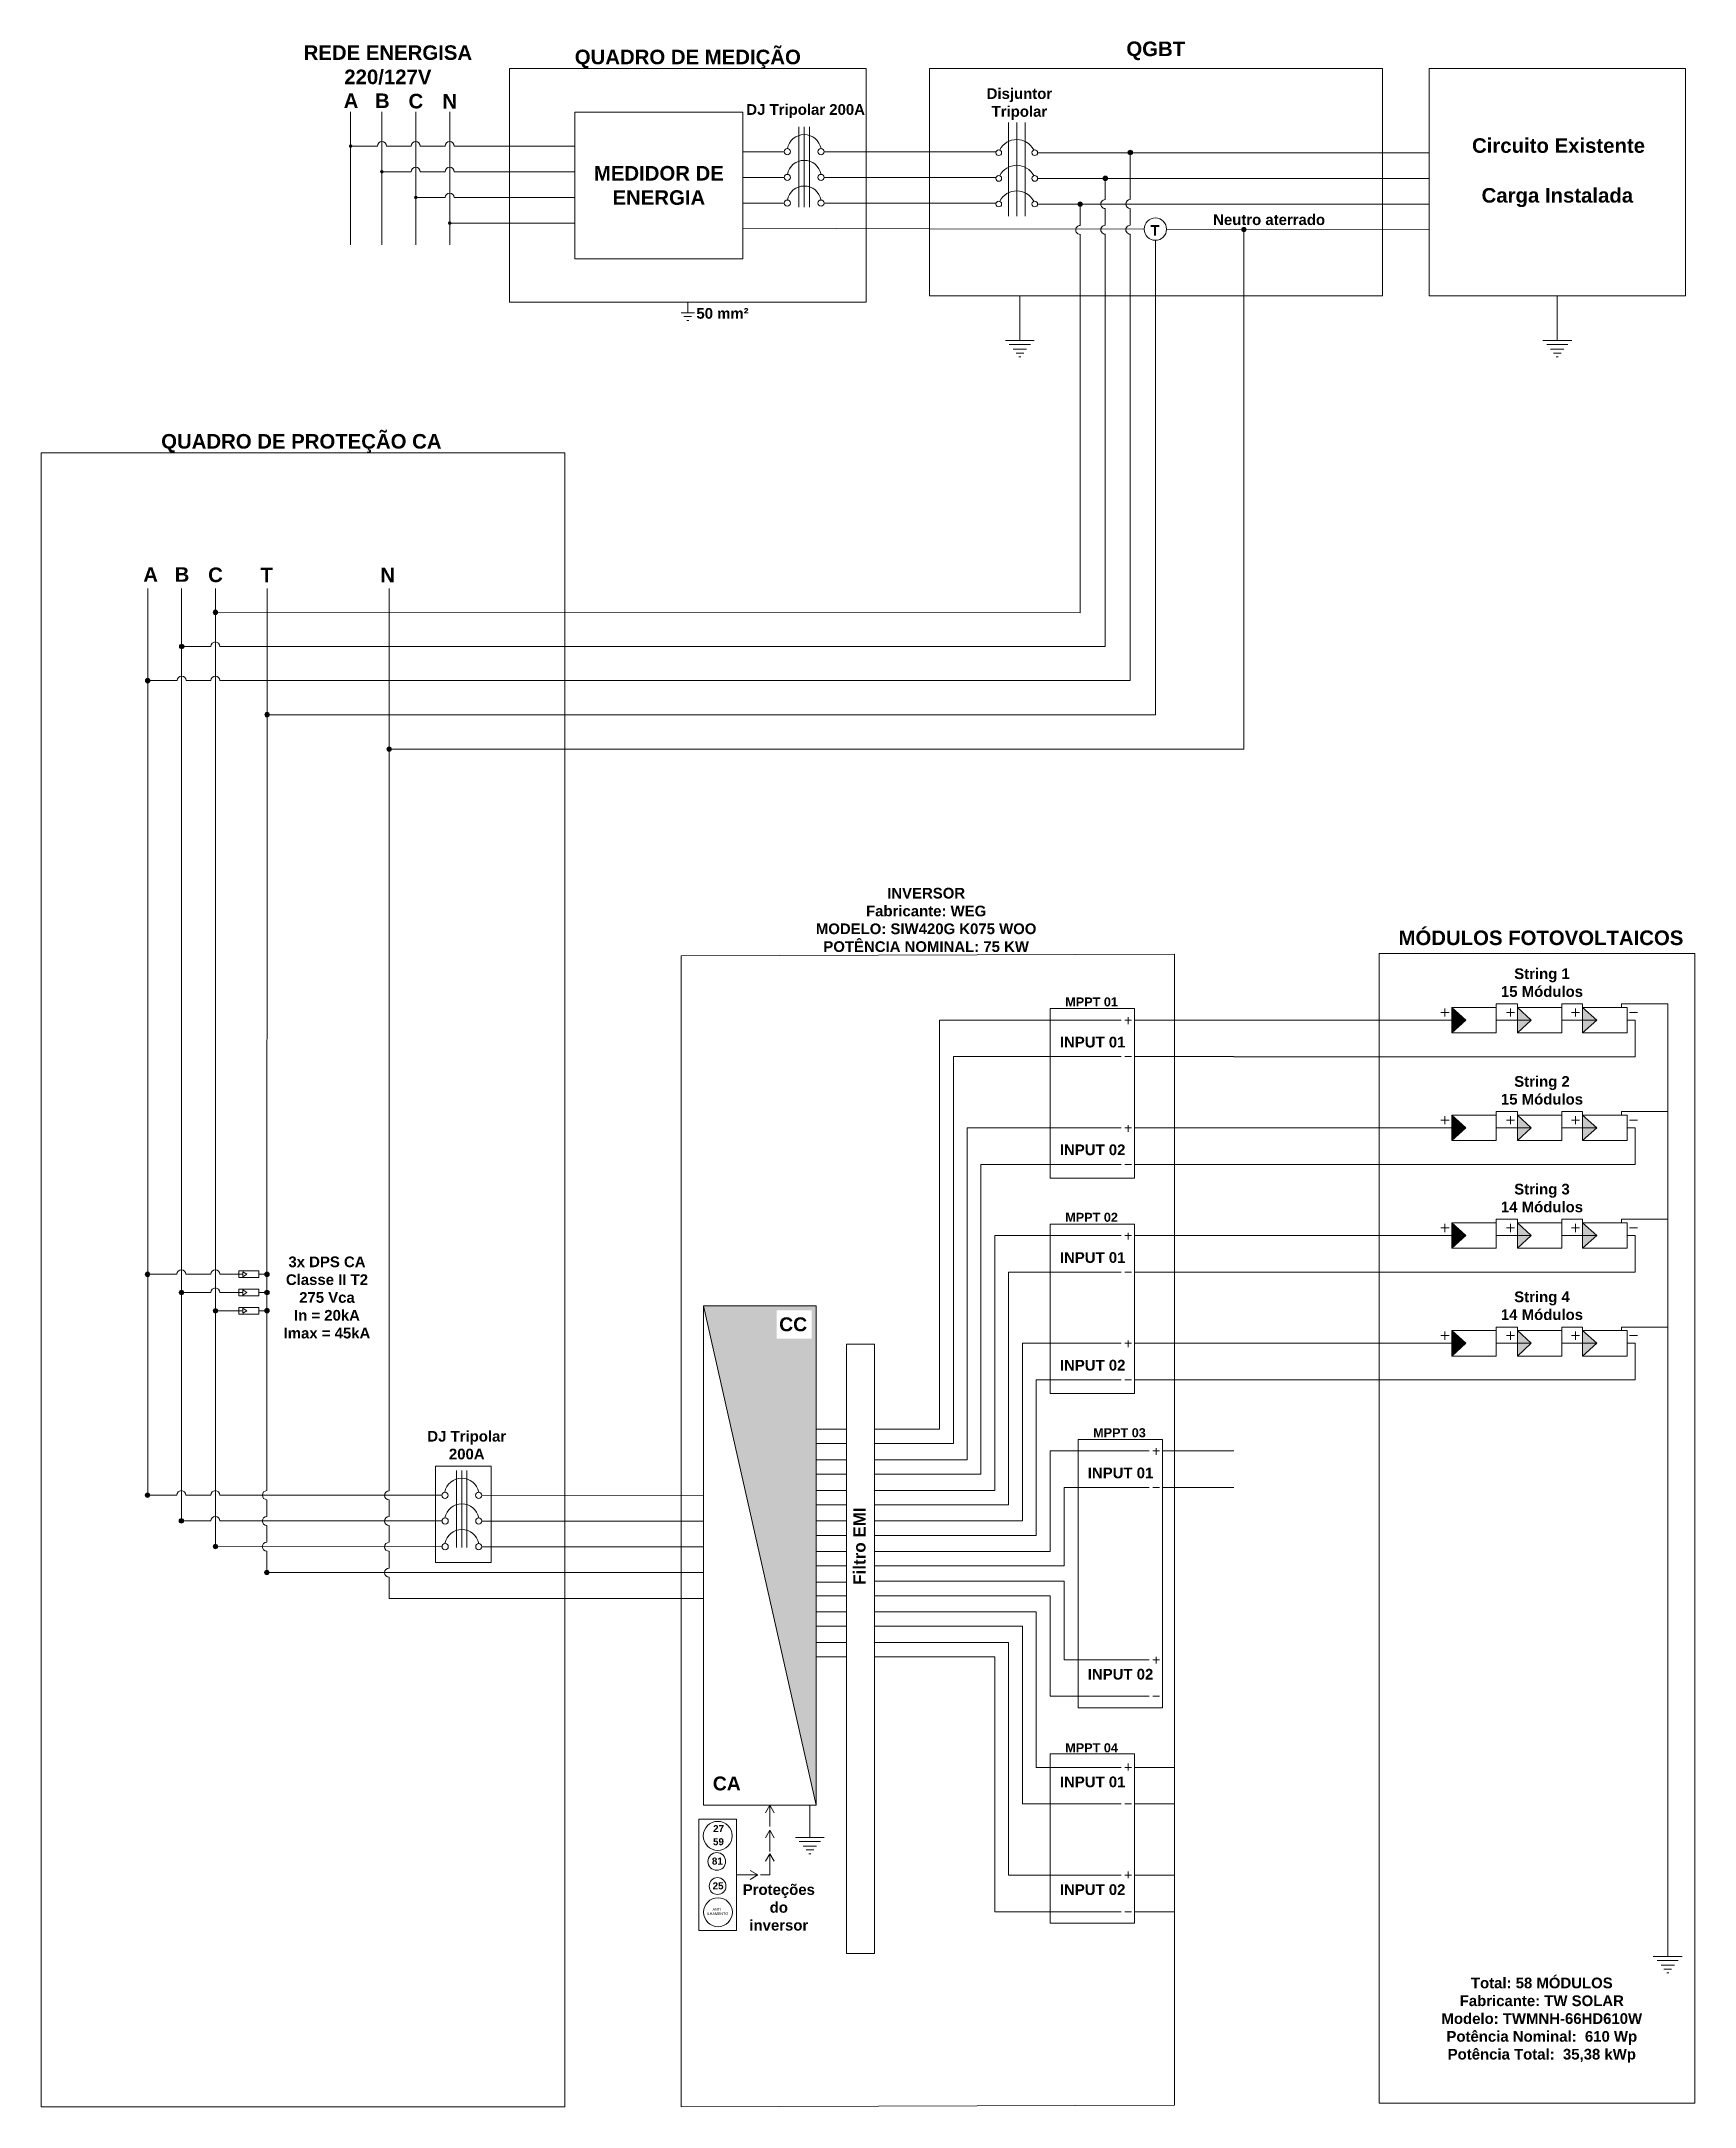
# Model space of a CAD drawing. Header units: millimetres. Extents: x 3949 to 6078, y -1968 to -943.
# Drawn here: x 5358.2 to 5431.3, y -1853.7 to -1762.4 of the extents above; entities that cross this region are included whole.
import ezdxf

# ---------------------------------------------------------------- set-up
doc = ezdxf.new("R2010")
doc.units = ezdxf.units.MM
doc.linetypes.add('ACAD_ISO03W100', pattern=[30, 12, -18])
doc.layers.add('DESENHO', color=7, linetype='Continuous', lineweight=0)
doc.layers.add('Terxto ok', color=3, linetype='Continuous')
doc.styles.add('Annotative', font='arial.ttf')
doc.styles.add('PDF Arial', font='arial.ttf')
doc.styles.get("Standard").update_dxf_attribs({"font": 'arial.ttf'})

msp = doc.modelspace()

# ---------------------------------------------------------------- texts
at = {"lineweight": 0, "insert": (5415.405, -1770.495), "char_height": 0.47231, "width": 5.82315, "attachment_point": 9, "style": 'PDF Arial'}
msp.add_mtext('\\pxqc;{\\fArial|b1|i0|c0|p34;Neutro aterrado}', dxfattribs=at)
at = {"color": 5, "lineweight": 0, "insert": (5373.848, -1786.285), "char_height": 0.64396, "width": 9.87538, "attachment_point": 9, "style": 'PDF Arial'}
msp.add_mtext('{\\fArial|b1|i0|c0|p34;N}', dxfattribs=at)
at = {"layer": 'DESENHO', "lineweight": 0, "style": 'PDF Arial'}
for s, insert, char_height, width, attachment_point in [('\\pxqc;{\\fArial|b1|i0|c0|p34;REDE ENERGISA\\P220/127V}', (5368.654, -1764.28), 0.64396, 9.75739, 7), ('{\\fArial|b1|i0|c0|p34;A}', (5372.228, -1765.317), 0.64396, 9.87538, 9), ('{\\fArial|b1|i0|c0|p34;B}', (5373.613, -1765.317), 0.64396, 9.87538, 9), ('{\\fArial|b1|i0|c0|p34;C}', (5375.096, -1765.34), 0.64396, 9.87538, 9), ('\\pxqc;{\\fArial|b1|i0|c0|p34;Disjuntor Tripolar}', (5403.949, -1765.844), 0.47231, 4.98963, 9), ('\\pxqc;{\\fArial|b1|i0|c0|p34;DJ Tripolar 200A}', (5395.02, -1765.759), 0.47231, 6.03391, 9), ('\\pxqc;{\\fArial|b1|i0|c0|p34;Circuito Existente}', (5430.227, -1767.305), 0.64396, 9.87538, 9), ('\\pxqc;{\\fArial|b1|i0|c0|p34;MEDIDOR DE ENERGIA}', (5385.514, -1768.741), 0.64396, 7.4245, 5), ('\\pxqc;{\\fArial|b1|i0|c0|p34;Carga Instalada}', (5430.904, -1769.696), 0.64396, 11.33237, 9), ('{\\fArial|b1|i0|c0|p34;A}', (5363.368, -1786.26), 0.64396, 9.87538, 9), ('{\\fArial|b1|i0|c0|p34;B}', (5364.754, -1786.26), 0.64396, 9.87538, 9), ('{\\fArial|b1|i0|c0|p34;C}', (5366.236, -1786.283), 0.64396, 9.87538, 9), ('{\\fArial|b1|i0|c0|p34;MÓDULOS FOTOVOLTAICOS}', (5418.216, -1802.331), 0.64396, 13.89124, 7), ('\\pxqc;{\\fArial|b1|i0|c0|p34;String 1\\P15 Módulos}', (5427.053, -1804.617), 0.47231, 4.98963, 9), ('{\\fArial|b1|i0|c0|p34;MPPT 01}', (5405.809, -1805.039), 0.4, 4.98963, 9), ('{\\fArial|b1|i0|c0|p34;INPUT 01}', (5406.141, -1806.853), 0.47231, 4.98963, 9), ('\\pxqc;{\\fArial|b1|i0|c0|p34;String 2\\P15 Módulos}', (5427.053, -1809.379), 0.47231, 4.98963, 9), ('{\\fArial|b1|i0|c0|p34;INPUT 02}', (5406.141, -1811.615), 0.47231, 4.98963, 9), ('\\pxqc;{\\fArial|b1|i0|c0|p34;String 3\\P14 Módulos}', (5427.053, -1814.14), 0.47231, 4.98963, 9), ('{\\fArial|b1|i0|c0|p34;MPPT 02}', (5405.809, -1814.562), 0.4, 4.98963, 9), ('\\pxqc;{\\fArial|b1|i0|c0|p34;3x DPS CA\\PClasse II T2\\P275 Vca\\PIn = 20kA\\PImax = 45kA}', (5373.335, -1819.718), 0.47231, 4.98963, 9), ('{\\fArial|b1|i0|c0|p34;INPUT 01}', (5406.141, -1816.377), 0.47231, 4.98963, 9), ('\\pxqc;{\\fArial|b1|i0|c0|p34;String 4\\P14 Módulos}', (5427.053, -1818.902), 0.47231, 4.98963, 9), ('{\\fArial|b1|i0|c0|p34;INPUT 02}', (5406.141, -1821.138), 0.47231, 4.98963, 9), ('\\pxqc;{\\fArial|b1|i0|c0|p34;DJ Tripolar 200A}', (5379.331, -1825.065), 0.47231, 4.62261, 9), ('{\\fArial|b1|i0|c0|p34;MPPT 03}', (5407.042, -1824.086), 0.4, 4.98963, 9), ('{\\fArial|b1|i0|c0|p34;INPUT 01}', (5407.373, -1825.9), 0.47231, 4.98963, 9), ('{\\fArial|b1|i0|c0|p34;INPUT 02}', (5407.373, -1834.32), 0.47231, 4.98963, 3), ('{\\fArial|b1|i0|c0|p34;MPPT 04}', (5405.809, -1837.609), 0.4, 4.98963, 3), ('{\\fArial|b1|i0|c0|p34;INPUT 01}', (5406.141, -1839.081), 0.47231, 4.98963, 3), ('{\\fArial|b1|i0|c0|p34;INPUT 02}', (5406.141, -1843.843), 0.47231, 4.98963, 3)]:
    msp.add_mtext(s, dxfattribs=dict(at, insert=insert, char_height=char_height, width=width, attachment_point=attachment_point))
at = {"layer": 'DESENHO', "lineweight": 0, "attachment_point": 9}
for s, width, gutter_width, heights, insert, char_height, style in [('\\pxqc;{\\fArial|b1|i0|c0|p34;QUADRO DE MEDIÇÃO}', 15.76132, 18.41, [2.491], (5394.674, -1763.574), 0.64396, 'PDF Arial'), ('\\pxql;{\\fArial|b1|i0|c0|p34;QGBT}', 2.89695, 25.896, [0.713], (5409.081, -1763.204), 0.64396, 'PDF Arial'), ('{\\fArial|b1|i0|c0|p34;QUADRO DE PROTEÇÃO CA}', 14.79742, 3.948, [2.702], (5375.905, -1780.566), 0.64396, 'PDF Arial'), ('\\pxqc;{\\fArial|b1|i0|c0|p34;INVERSOR\\PFabricante: WEG\\PMODELO:^ISIW420G K075 WOO\\PPOTÊNCIA NOMINAL: 75 KW}', 16.39073, 12.5, [5.762], (5405.526, -1802.632), 0.47231, 'Annotative'), ('\\pxqc;{\\fArial|b1|i0|c0|p34;Proteções \\Pdo inversor}', 1.56579, 12.5, [0], (5391.6, -1845.895), 0.47231, 'PDF Arial')]:
    msp.add_mtext_dynamic_manual_height_columns(s, width=width, gutter_width=gutter_width, heights=heights, dxfattribs=dict(at, insert=insert, char_height=char_height, style=style))
at = {"layer": 'DESENHO', "color": 5, "lineweight": 0, "insert": (5376.595, -1765.34), "char_height": 0.64396, "width": 9.87538, "attachment_point": 9, "style": 'PDF Arial'}
msp.add_mtext('{\\fArial|b1|i0|c0|p34;N}', dxfattribs=at)
at = {"layer": 'DESENHO', "color": 3, "lineweight": 0, "insert": (5407.814, -1770.965), "char_height": 0.47343, "attachment_point": 9, "style": 'PDF Arial'}
msp.add_mtext_dynamic_manual_height_columns('\\pxqc;{\\fArial|b1|i0|c0|p34;T}', width=0.72842, gutter_width=19.039, heights=[0.524], dxfattribs=at)
at = {"layer": 'DESENHO', "color": 3, "lineweight": 0, "attachment_point": 9, "style": 'PDF Arial'}
for s, insert, char_height, width in [('{\\fArial|b1|i0|c0|p34;50 mm²}', (5389.483, -1774.637), 0.47231, 5.3936), ('{\\fArial|b1|i0|c0|p34;T}', (5368.45, -1786.283), 0.64396, 9.87538)]:
    msp.add_mtext(s, dxfattribs=dict(at, insert=insert, char_height=char_height, width=width))
at = {"layer": 'DESENHO', "lineweight": 0, "char_height": 0.61217, "attachment_point": 9, "style": 'PDF Arial'}
for s, insert in [('{\\fArial|b1|i0|c0|p34;CC}', (5392.068, -1819.401)), ('{\\fArial|b1|i0|c0|p34;CA}', (5389.134, -1839.701))]:
    msp.add_mtext(s, dxfattribs=dict(at, insert=insert))
at = {"layer": 'DESENHO', "lineweight": 0, "insert": (5394.113, -1830.603), "char_height": 0.5378, "attachment_point": 1, "rotation": 90, "style": 'PDF Arial'}
msp.add_mtext('{\\fArial|b1|i0|c0|p34;Filtro EMI}', dxfattribs=at)
at = {"layer": 'DESENHO', "lineweight": 0, "char_height": 0.31036, "attachment_point": 3}
for s, width, heights, insert in [('\\pxql;{\\fArial|b1|i0|c0|p34;27}', 3.9314, [0.102], (5391.844, -1841.228)), ('\\pxql;{\\fArial|b1|i0|c0|p34;59}', 3.9314, [0.102], (5391.839, -1841.806)), ('\\pxql;{\\fArial|b1|i0|c0|p34;81}', 3.9314, [0.102], (5391.79, -1842.663)), ('\\pxql;{\\fArial|b1|i0|c0|p34;25}', 3.9314, [0.102], (5391.822, -1843.757)), ('\\pxqc;{\\H0.375x;ANTI-\\PILHAMENTO}', 1.94381, [0.999], (5389.072, -1844.894))]:
    msp.add_mtext_dynamic_manual_height_columns(s, width=width, gutter_width=12.5, heights=heights, dxfattribs=dict(at, insert=insert))
at = {"layer": 'Terxto ok', "color": 0, "lineweight": 0, "insert": (5430.561, -1851.734, 330.515), "char_height": 0.47231, "width": 12.02187, "attachment_point": 9, "style": 'Annotative'}
msp.add_mtext('\\pxqc,t12;{\\fArial|b1|i0|c0|p34;Total: 58 MÓDULOS \\P\\ptz;Fabricante: TW SOLAR\\PModelo: TWMNH-66HD610W\\PPotência Nominal:  610 Wp\\PPotência Total:  35,38 kWp}', dxfattribs=at)

# ---------------------------------------------------------------- hatches: boundary and pattern name
at = {"lineweight": 0}
h = msp.add_hatch(color=5, dxfattribs=at)
h.dxf.hatch_style = 1
h.paths.add_polyline_path([(5373.69, -1793.657, 1), (5373.491, -1793.657, 1)])
at = {"layer": 'DESENHO', "lineweight": 0}
h = msp.add_hatch(color=256, dxfattribs=at)
h.dxf.hatch_style = 1
h.paths.add_polyline_path([(5371.967, -1766.999, -1), (5371.808, -1766.999, -1)])
h = msp.add_hatch(color=256, dxfattribs=at)
h.dxf.hatch_style = 1
h.paths.add_polyline_path([(5406.457, -1767.283, 1), (5406.258, -1767.283, 1)])
h = msp.add_hatch(color=256, dxfattribs=at)
h.dxf.hatch_style = 1
h.paths.add_polyline_path([(5373.347, -1768.131, -1), (5373.188, -1768.131, -1)])
h = msp.add_hatch(color=256, dxfattribs=at)
h.dxf.hatch_style = 1
h.paths.add_polyline_path([(5405.35, -1768.422, 1), (5405.151, -1768.422, 1)])
h = msp.add_hatch(color=256, dxfattribs=at)
h.dxf.hatch_style = 1
h.paths.add_polyline_path([(5374.847, -1769.266, -1), (5374.688, -1769.266, -1)])
h = msp.add_hatch(color=256, dxfattribs=at)
h.dxf.hatch_style = 1
h.paths.add_polyline_path([(5404.241, -1769.564, 1), (5404.043, -1769.564, 1)])
h = msp.add_hatch(color=5, dxfattribs=at)
h.dxf.hatch_style = 1
h.paths.add_polyline_path([(5376.347, -1770.402, -1), (5376.188, -1770.402, -1)])
h = msp.add_hatch(color=5, dxfattribs=at)
h.dxf.hatch_style = 1
h.paths.add_polyline_path([(5411.48, -1770.682, 1), (5411.281, -1770.682, 1)])
h = msp.add_hatch(color=256, dxfattribs=at)
h.dxf.hatch_style = 1
h.paths.add_polyline_path([(5366.007, -1787.614, 1), (5365.808, -1787.614, 1)])
h = msp.add_hatch(color=256, dxfattribs=at)
h.dxf.hatch_style = 1
h.paths.add_polyline_path([(5364.513, -1789.122, 1), (5364.314, -1789.122, 1)])
h = msp.add_hatch(color=256, dxfattribs=at)
h.dxf.hatch_style = 1
h.paths.add_polyline_path([(5363.014, -1790.63, 1), (5362.816, -1790.63, 1)])
h = msp.add_hatch(color=3, dxfattribs=at)
h.dxf.hatch_style = 1
h.paths.add_polyline_path([(5368.292, -1792.138, 1), (5368.094, -1792.138, 1)])
h = msp.add_hatch(color=256, dxfattribs=at)
h.dxf.hatch_style = 1
h.paths.add_polyline_path([(5420.579, -1805.079), (5420.579, -1806.205), (5421.189, -1805.642)])
h = msp.add_hatch(color=256, dxfattribs=at)
h.dxf.hatch_style = 1
h.paths.add_polyline_path([(5424.083, -1805.642), (5423.473, -1806.205), (5423.473, -1805.079)])
h.paths.add_polyline_path([(5426.352, -1805.079), (5426.977, -1805.642), (5426.352, -1806.205)])
h = msp.add_hatch(color=256, dxfattribs=at)
h.dxf.hatch_style = 1
h.paths.add_polyline_path([(5420.579, -1809.84), (5420.579, -1810.967), (5421.189, -1810.404)])
h = msp.add_hatch(color=256, dxfattribs=at)
h.dxf.hatch_style = 1
h.paths.add_polyline_path([(5424.083, -1810.404), (5423.473, -1810.967), (5423.473, -1809.84)])
h.paths.add_polyline_path([(5426.352, -1809.84), (5426.977, -1810.404), (5426.352, -1810.967)])
h = msp.add_hatch(color=256, dxfattribs=at)
h.dxf.hatch_style = 1
h.paths.add_polyline_path([(5420.579, -1814.602), (5420.579, -1815.728), (5421.189, -1815.165)])
h = msp.add_hatch(color=256, dxfattribs=at)
h.dxf.hatch_style = 1
h.paths.add_polyline_path([(5424.083, -1815.165), (5423.473, -1815.728), (5423.473, -1814.602)])
h.paths.add_polyline_path([(5426.352, -1814.602), (5426.977, -1815.165), (5426.352, -1815.728)])
h = msp.add_hatch(color=256, dxfattribs=at)
h.dxf.hatch_style = 1
h.paths.add_polyline_path([(5363.008, -1816.875, 1), (5362.809, -1816.875, 1)])
h = msp.add_hatch(color=256, dxfattribs=at)
h.dxf.hatch_style = 1
h.paths.add_polyline_path([(5368.086, -1816.875, 1), (5368.285, -1816.875, 1)])
h = msp.add_hatch(color=256, dxfattribs=at)
h.dxf.hatch_style = 1
h.paths.add_polyline_path([(5364.507, -1817.681, 1), (5364.308, -1817.681, 1)])
h = msp.add_hatch(color=256, dxfattribs=at)
h.dxf.hatch_style = 1
h.paths.add_polyline_path([(5368.086, -1817.681, 1), (5368.285, -1817.681, 1)])
h = msp.add_hatch(color=256, dxfattribs=at)
h.dxf.hatch_style = 1
h.paths.add_polyline_path([(5366.007, -1818.488, 1), (5365.808, -1818.488, 1)])
h = msp.add_hatch(color=256, dxfattribs=at)
h.dxf.hatch_style = 1
h.paths.add_polyline_path([(5368.086, -1818.487, 1), (5368.285, -1818.487, 1)])
h = msp.add_hatch(color=256, dxfattribs=at)
h.dxf.hatch_style = 1
h.paths.add_polyline_path([(5392.472, -1818.267), (5387.481, -1818.267), (5392.472, -1840.352)])
h.paths.add_polyline_path([(5390.724, -1819.725), (5392.265, -1819.725), (5392.265, -1818.464), (5390.724, -1818.464)], flags=16)
h = msp.add_hatch(color=256, dxfattribs=at)
h.dxf.hatch_style = 1
h.paths.add_polyline_path([(5420.579, -1819.364), (5420.579, -1820.49), (5421.189, -1819.927)])
h = msp.add_hatch(color=256, dxfattribs=at)
h.dxf.hatch_style = 1
h.paths.add_polyline_path([(5424.083, -1819.927), (5423.473, -1820.49), (5423.473, -1819.364)])
h.paths.add_polyline_path([(5426.352, -1819.364), (5426.977, -1819.927), (5426.352, -1820.49)])
h = msp.add_hatch(color=256, dxfattribs=at)
h.dxf.hatch_style = 1
h.paths.add_polyline_path([(5363.004, -1826.641, 1), (5362.805, -1826.641, 1)])
h = msp.add_hatch(color=256, dxfattribs=at)
h.dxf.hatch_style = 1
h.paths.add_polyline_path([(5364.503, -1827.777, 1), (5364.304, -1827.777, 1)])
h = msp.add_hatch(color=256, dxfattribs=at)
h.dxf.hatch_style = 1
h.paths.add_polyline_path([(5366.007, -1828.913, 1), (5365.808, -1828.913, 1)])
h = msp.add_hatch(color=3, dxfattribs=at)
h.dxf.hatch_style = 1
h.paths.add_polyline_path([(5368.28, -1830.059, 1), (5368.082, -1830.059, 1)])

# ---------------------------------------------------------------- linework, layer by layer
at = {"color": 5, "lineweight": 0}
for p, q in [((5411.372, -1793.657), (5411.372, -1770.682)), ((5373.591, -1786.551), (5373.591, -1826.454)), ((5373.591, -1793.657), (5411.372, -1793.657)), ((5373.589, -1827.59), (5373.588, -1826.851)), ((5373.589, -1828.726), (5373.589, -1827.987)), ((5373.589, -1829.865), (5373.589, -1829.123)), ((5373.589, -1830.263), (5373.589, -1831.21)), ((5387.481, -1831.21), (5373.589, -1831.21))]:
    msp.add_line(p, q, dxfattribs=at)
msp.add_circle((5373.591, -1793.657), 0.0994, dxfattribs=at)
for centre in [(5373.588, -1826.653), (5373.589, -1827.788), (5373.589, -1828.925), (5373.589, -1830.064)]:
    msp.add_arc(centre, 0.199, 90, 270, dxfattribs=at)
at = {"layer": 'DESENHO', "lineweight": 0}
for p, q in [((5371.882, -1765.486), (5371.882, -1771.36)), ((5373.268, -1765.486), (5373.268, -1771.36)), ((5374.768, -1765.486), (5374.768, -1771.36)), ((5391.699, -1769.693), (5391.699, -1766.141)), ((5391.936, -1769.693), (5391.936, -1766.141)), ((5392.173, -1769.693), (5392.173, -1766.141)), ((5373.069, -1766.999), (5371.967, -1766.999)), ((5373.466, -1766.999), (5374.569, -1766.999)), ((5374.966, -1766.999), (5376.069, -1766.999)), ((5376.466, -1766.999), (5381.802, -1766.999)), ((5389.227, -1767.248), (5391.061, -1767.248)), ((5392.821, -1767.248), (5400.423, -1767.248)), ((5402.257, -1767.291), (5417.38, -1767.295)), ((5406.358, -1769.366), (5406.358, -1767.382)), ((5419.571, -1767.295), (5417.38, -1767.295)), ((5374.569, -1768.135), (5373.268, -1768.135)), ((5376.069, -1768.135), (5374.966, -1768.135)), ((5381.802, -1768.135), (5376.466, -1768.135)), ((5391.061, -1768.384), (5389.227, -1768.384)), ((5400.424, -1768.384), (5392.821, -1768.384)), ((5402.256, -1768.428), (5419.571, -1768.428)), ((5405.25, -1769.366), (5405.25, -1768.422)), ((5406.358, -1768.057), (5406.358, -1769.366)), ((5376.069, -1769.27), (5374.768, -1769.27)), ((5381.802, -1769.27), (5376.466, -1769.27)), ((5389.227, -1769.52), (5391.061, -1769.52)), ((5400.421, -1769.526), (5392.821, -1769.526)), ((5402.256, -1769.561), (5419.571, -1769.561)), ((5404.142, -1770.508), (5404.142, -1769.564)), ((5405.25, -1770.495), (5405.25, -1769.763)), ((5404.142, -1787.626), (5404.142, -1770.892)), ((5405.25, -1789.122), (5405.25, -1770.892)), ((5362.915, -1826.542), (5362.915, -1786.551)), ((5364.414, -1827.678), (5364.414, -1786.551)), ((5365.908, -1828.814), (5365.908, -1786.551)), ((5365.908, -1787.614), (5404.142, -1787.626)), ((5364.414, -1789.122), (5365.708, -1789.121)), ((5366.107, -1789.122), (5405.25, -1789.122)), ((5364.214, -1790.629), (5362.915, -1790.63)), ((5364.613, -1790.629), (5365.709, -1790.628)), ((5366.108, -1790.629), (5406.358, -1790.629)), ((5422.535, -1805.642), (5424.083, -1805.642)), ((5425.429, -1805.642), (5426.977, -1805.642)), ((5428.323, -1805.642), (5428.684, -1805.642)), ((5428.684, -1805.642), (5428.323, -1805.642)), ((5428.684, -1805.642), (5428.684, -1807.255)), ((5398.534, -1807.254), (5398.533, -1824.363)), ((5410.931, -1807.253), (5406.543, -1807.253)), ((5410.931, -1807.255), (5428.684, -1807.255)), ((5422.535, -1810.404), (5424.083, -1810.404)), ((5425.429, -1810.404), (5426.977, -1810.404)), ((5428.323, -1810.404), (5428.684, -1810.404)), ((5428.684, -1810.404), (5428.323, -1810.404)), ((5428.684, -1810.404), (5428.684, -1812.016)), ((5399.754, -1812.016), (5399.754, -1825.715)), ((5410.931, -1812.015), (5406.543, -1812.015)), ((5410.931, -1812.016), (5428.684, -1812.016)), ((5422.535, -1815.165), (5424.083, -1815.165)), ((5425.429, -1815.165), (5426.977, -1815.165)), ((5428.323, -1815.165), (5428.684, -1815.165)), ((5428.684, -1815.165), (5428.323, -1815.165)), ((5428.684, -1815.165), (5428.684, -1816.778)), ((5362.908, -1816.875), (5364.209, -1816.875)), ((5363.008, -1816.875), (5362.908, -1816.875)), ((5364.607, -1816.875), (5365.709, -1816.875)), ((5366.106, -1816.875), (5366.951, -1816.875)), ((5367.821, -1816.875), (5368.285, -1816.875)), ((5400.974, -1816.778), (5400.974, -1827.067)), ((5410.931, -1816.777), (5406.543, -1816.777)), ((5410.931, -1816.778), (5428.684, -1816.778)), ((5364.408, -1817.681), (5365.709, -1817.681)), ((5364.507, -1817.681), (5364.408, -1817.681)), ((5366.106, -1817.681), (5366.951, -1817.681)), ((5367.821, -1817.681), (5368.285, -1817.681)), ((5366.007, -1818.488), (5365.908, -1818.488)), ((5367.821, -1818.487), (5368.285, -1818.487)), ((5422.535, -1819.927), (5424.083, -1819.927)), ((5425.429, -1819.927), (5426.977, -1819.927)), ((5428.323, -1819.927), (5428.684, -1819.927)), ((5428.684, -1819.927), (5428.323, -1819.927)), ((5428.684, -1819.927), (5428.684, -1821.54)), ((5402.194, -1821.54), (5402.194, -1828.419)), ((5410.931, -1821.539), (5406.543, -1821.539)), ((5410.931, -1821.54), (5428.684, -1821.54)), ((5393.813, -1824.363), (5392.472, -1824.363)), ((5398.533, -1824.363), (5395.041, -1824.363)), ((5376.569, -1828.954), (5376.569, -1825.547)), ((5376.798, -1828.954), (5376.798, -1825.547)), ((5377.026, -1828.954), (5377.026, -1825.547)), ((5393.813, -1825.715), (5392.472, -1825.715)), ((5399.753, -1825.715), (5395.041, -1825.715)), ((5363.004, -1826.641), (5362.904, -1826.641)), ((5364.603, -1826.641), (5365.709, -1826.641)), ((5366.106, -1826.641), (5375.923, -1826.642)), ((5377.683, -1826.648), (5387.481, -1826.658)), ((5393.813, -1827.067), (5392.472, -1827.067)), ((5400.974, -1827.067), (5395.041, -1827.067)), ((5403.427, -1826.301), (5403.427, -1829.771)), ((5410.931, -1826.3), (5407.775, -1826.3)), ((5364.503, -1827.777), (5364.404, -1827.777)), ((5364.408, -1827.777), (5365.709, -1827.777)), ((5366.106, -1827.777), (5375.929, -1827.781)), ((5377.689, -1827.784), (5387.481, -1827.793)), ((5366.007, -1828.913), (5365.908, -1828.913)), ((5365.908, -1828.913), (5375.929, -1828.918)), ((5377.689, -1828.92), (5387.481, -1828.93)), ((5393.813, -1828.418), (5392.472, -1828.418)), ((5402.194, -1828.419), (5395.041, -1828.419)), ((5393.813, -1829.77), (5392.472, -1829.77)), ((5403.427, -1829.771), (5395.041, -1829.77)), ((5393.813, -1831.086), (5392.472, -1831.086)), ((5402.817, -1831.086), (5395.041, -1831.086)), ((5402.817, -1835.532), (5402.817, -1831.086)), ((5393.813, -1832.438), (5392.472, -1832.438)), ((5401.584, -1832.438), (5395.041, -1832.438)), ((5401.584, -1840.293), (5401.584, -1832.438)), ((5393.813, -1833.789), (5392.472, -1833.789)), ((5400.364, -1833.789), (5395.041, -1833.789)), ((5400.364, -1845.055), (5400.364, -1833.789)), ((5390.42, -1840.352), (5390.226, -1840.688)), ((5390.42, -1841.291), (5390.42, -1840.352)), ((5390.42, -1840.352), (5390.614, -1840.688)), ((5392.19, -1841.776), (5392.19, -1840.352)), ((5408.305, -1840.293), (5406.543, -1840.293)), ((5390.42, -1841.451), (5390.226, -1841.787)), ((5390.42, -1842.391), (5390.42, -1841.451)), ((5390.42, -1841.451), (5390.614, -1841.787)), ((5390.42, -1842.493), (5390.226, -1842.829)), ((5390.42, -1843.432), (5390.42, -1842.493)), ((5390.42, -1842.493), (5390.614, -1842.829)), ((5392.148, -1842.498), (5392.233, -1842.498)), ((5388.944, -1843.432), (5388.944, -1843.432)), ((5388.944, -1843.432), (5389.884, -1843.432)), ((5389.884, -1843.432), (5389.548, -1843.238)), ((5389.884, -1843.432), (5389.548, -1843.626)), ((5390.42, -1843.432), (5390.01, -1843.432)), ((5408.305, -1845.055), (5406.543, -1845.055))]:
    msp.add_line(p, q, dxfattribs=at)
at = {"layer": 'DESENHO', "color": 5, "lineweight": 0}
for p, q in [((5376.267, -1765.486), (5376.267, -1771.36)), ((5381.802, -1770.406), (5376.267, -1770.406)), ((5389.227, -1770.633), (5397.476, -1770.652)), ((5397.476, -1770.652), (5406.972, -1770.67)), ((5407.959, -1770.671), (5419.571, -1770.693))]:
    msp.add_line(p, q, dxfattribs=at)
at = {"layer": 'DESENHO', "color": 0, "lineweight": 0}
for p, q in [((5406.358, -1770.495), (5406.358, -1769.763)), ((5406.358, -1790.629), (5406.358, -1770.892))]:
    msp.add_line(p, q, dxfattribs=at)
at = {"layer": 'DESENHO', "color": 3, "lineweight": 0}
for p, q in [((5407.466, -1771.164), (5407.466, -1773.228)), ((5407.466, -1773.228), (5407.466, -1792.149)), ((5386.793, -1774.366), (5386.793, -1773.902)), ((5386.751, -1774.706), (5386.835, -1774.706)), ((5401.431, -1776.321), (5401.516, -1776.321)), ((5425.192, -1776.321), (5425.277, -1776.321)), ((5368.182, -1826.441), (5368.193, -1786.551)), ((5368.193, -1792.138), (5407.466, -1792.138)), ((5428.076, -1804.922), (5428.076, -1804.922)), ((5428.076, -1804.922), (5430.118, -1804.922)), ((5430.118, -1804.922), (5430.118, -1847.041)), ((5428.076, -1809.684), (5428.076, -1809.684)), ((5428.076, -1809.684), (5430.118, -1809.684)), ((5428.076, -1814.446), (5428.076, -1814.446)), ((5428.076, -1814.446), (5430.118, -1814.446)), ((5428.076, -1819.207), (5428.076, -1819.207)), ((5428.076, -1819.207), (5430.118, -1819.207)), ((5368.182, -1826.841), (5368.181, -1827.578)), ((5368.182, -1827.978), (5368.181, -1828.715)), ((5368.181, -1829.114), (5368.18, -1829.96)), ((5387.481, -1830.066), (5368.181, -1830.059)), ((5430.076, -1847.763), (5430.16, -1847.763))]:
    msp.add_line(p, q, dxfattribs=at)
at = {"layer": 'DESENHO', "color": 3, "linetype": 'Continuous', "lineweight": 0}
for p, q in [((5401.474, -1775.6), (5401.474, -1773.613)), ((5425.234, -1775.6), (5425.234, -1773.613))]:
    msp.add_line(p, q, dxfattribs=at)
at = {"layer": 'DESENHO', "color": 1, "lineweight": 0}
for p, q in [((5397.924, -1805.641), (5397.923, -1823.727)), ((5410.931, -1805.642), (5406.543, -1805.641)), ((5410.931, -1805.642), (5420.579, -1805.642)), ((5399.144, -1810.403), (5399.143, -1825.078)), ((5410.931, -1810.403), (5406.543, -1810.403)), ((5410.931, -1810.404), (5420.579, -1810.404)), ((5400.364, -1815.165), (5400.364, -1826.43)), ((5410.931, -1815.165), (5406.543, -1815.165)), ((5410.931, -1815.165), (5420.579, -1815.165)), ((5401.584, -1819.926), (5401.584, -1827.782)), ((5410.931, -1819.927), (5406.543, -1819.927)), ((5410.931, -1819.927), (5420.579, -1819.927)), ((5393.813, -1823.727), (5392.472, -1823.727)), ((5397.923, -1823.727), (5395.041, -1823.727)), ((5393.813, -1825.078), (5392.472, -1825.078)), ((5399.143, -1825.078), (5395.041, -1825.078)), ((5402.817, -1824.688), (5402.817, -1829.134)), ((5410.931, -1824.688), (5407.775, -1824.688)), ((5393.813, -1826.43), (5392.472, -1826.43)), ((5400.364, -1826.43), (5395.041, -1826.43)), ((5393.813, -1827.782), (5392.472, -1827.782)), ((5401.584, -1827.782), (5395.041, -1827.782)), ((5393.813, -1829.134), (5392.472, -1829.134)), ((5402.817, -1829.134), (5395.041, -1829.134)), ((5393.813, -1830.485), (5392.472, -1830.485)), ((5403.427, -1830.449), (5395.041, -1830.449)), ((5403.427, -1833.918), (5403.427, -1830.449)), ((5393.813, -1831.801), (5392.472, -1831.801)), ((5402.194, -1831.801), (5395.041, -1831.801)), ((5402.194, -1838.68), (5402.194, -1831.801)), ((5393.813, -1833.153), (5392.472, -1833.153)), ((5400.974, -1833.153), (5395.041, -1833.153)), ((5400.974, -1843.442), (5400.974, -1833.153)), ((5408.305, -1838.681), (5406.543, -1838.681)), ((5408.305, -1843.443), (5406.543, -1843.443))]:
    msp.add_line(p, q, dxfattribs=at)
at = {"layer": 'DESENHO', "color": 18, "lineweight": 0, "true_color": 0x000000}
for p, q in [((5366.951, -1816.875), (5367.115, -1816.875)), ((5367.303, -1816.875), (5367.115, -1816.763)), ((5367.115, -1816.986), (5367.115, -1816.763)), ((5367.115, -1816.986), (5367.303, -1816.875)), ((5366.951, -1817.681), (5367.115, -1817.681)), ((5367.303, -1817.681), (5367.115, -1817.57)), ((5367.115, -1817.792), (5367.115, -1817.57)), ((5367.115, -1817.792), (5367.303, -1817.681)), ((5366.951, -1818.487), (5367.115, -1818.487)), ((5367.303, -1818.487), (5367.115, -1818.376)), ((5367.115, -1818.599), (5367.115, -1818.376)), ((5367.115, -1818.599), (5367.303, -1818.487))]:
    msp.add_line(p, q, dxfattribs=at)
at = {"layer": 'DESENHO'}
msp.add_line((5366.951, -1818.487), (5365.908, -1818.488), dxfattribs=at)
at = {"layer": 'DESENHO', "linetype": 'ACAD_ISO03W100', "lineweight": 0}
msp.add_line((5362.841, -1826.641), (5364.205, -1826.641), dxfattribs=at)
at = {"layer": 'DESENHO', "lineweight": 0}
for points in [[(5394.674, -1773.902), (5378.912, -1773.902), (5378.912, -1763.574), (5394.674, -1763.574)], [(5397.476, -1773.613), (5417.507, -1773.613), (5417.507, -1763.574), (5397.476, -1763.574)], [(5430.897, -1763.574), (5419.571, -1763.574), (5419.571, -1773.613), (5430.897, -1773.613)], [(5389.227, -1765.5), (5381.802, -1765.5), (5381.802, -1771.983), (5389.227, -1771.983)], [(5386.499, -1802.798), (5408.305, -1802.728), (5408.305, -1853.606), (5386.499, -1853.677)], [(5431.31, -1802.699), (5417.362, -1802.699), (5417.362, -1853.515), (5431.31, -1853.515)], [(5406.543, -1805.129), (5402.817, -1805.129), (5402.817, -1812.62), (5406.543, -1812.62)], [(5422.535, -1806.205), (5420.579, -1806.205), (5420.579, -1805.079), (5422.535, -1805.079)], [(5425.429, -1806.205), (5423.473, -1806.205), (5423.473, -1805.079), (5425.429, -1805.079)], [(5428.323, -1806.205), (5426.352, -1806.205), (5426.352, -1805.079), (5428.323, -1805.079)], [(5422.535, -1810.967), (5420.579, -1810.967), (5420.579, -1809.84), (5422.535, -1809.84)], [(5425.429, -1810.967), (5423.473, -1810.967), (5423.473, -1809.84), (5425.429, -1809.84)], [(5428.323, -1810.967), (5426.352, -1810.967), (5426.352, -1809.84), (5428.323, -1809.84)], [(5406.543, -1814.653), (5402.817, -1814.653), (5402.817, -1822.143), (5406.543, -1822.143)], [(5422.535, -1815.728), (5420.579, -1815.728), (5420.579, -1814.602), (5422.535, -1814.602)], [(5425.429, -1815.728), (5423.473, -1815.728), (5423.473, -1814.602), (5425.429, -1814.602)], [(5428.323, -1815.728), (5426.352, -1815.728), (5426.352, -1814.602), (5428.323, -1814.602)], [(5366.951, -1816.726), (5367.821, -1816.726), (5367.821, -1817.023), (5366.951, -1817.023)], [(5366.951, -1817.532), (5367.821, -1817.532), (5367.821, -1817.83), (5366.951, -1817.83)], [(5366.951, -1818.339), (5367.821, -1818.339), (5367.821, -1818.636), (5366.951, -1818.636)], [(5392.472, -1818.267), (5387.481, -1818.267), (5387.481, -1840.352), (5392.472, -1840.352)], [(5422.535, -1820.49), (5420.579, -1820.49), (5420.579, -1819.364), (5422.535, -1819.364)], [(5425.429, -1820.49), (5423.473, -1820.49), (5423.473, -1819.364), (5425.429, -1819.364)], [(5428.323, -1820.49), (5426.352, -1820.49), (5426.352, -1819.364), (5428.323, -1819.364)], [(5393.813, -1819.962), (5395.041, -1819.962), (5395.041, -1846.907), (5393.813, -1846.907)], [(5407.775, -1824.176), (5404.05, -1824.176), (5404.05, -1836.043), (5407.775, -1836.043)], [(5406.543, -1845.567), (5402.817, -1845.567), (5402.817, -1838.076), (5406.543, -1838.076)], [(5388.944, -1840.965), (5387.276, -1840.965), (5387.276, -1845.894), (5388.944, -1845.894)]]:
    msp.add_lwpolyline(points, close=True, dxfattribs=at)
at = {"layer": 'DESENHO', "color": 7, "lineweight": 0}
for points in [[(5400.965, -1765.95), (5400.965, -1770.093)], [(5401.336, -1765.95), (5401.336, -1770.093)], [(5401.708, -1765.95), (5401.708, -1770.093)]]:
    msp.add_lwpolyline(points, dxfattribs=at)
at = {"layer": 'DESENHO', "color": 3, "lineweight": 0}
for points in [[(5386.496, -1774.366), (5386.793, -1774.366), (5387.09, -1774.366)], [(5386.623, -1774.536), (5386.793, -1774.536), (5386.963, -1774.536)], [(5402.11, -1775.6), (5400.837, -1775.6)], [(5401.007, -1775.77), (5401.474, -1775.77), (5401.94, -1775.77)], [(5401.176, -1775.982), (5401.474, -1775.982), (5401.771, -1775.982)], [(5425.871, -1775.6), (5424.597, -1775.6)], [(5424.767, -1775.77), (5425.234, -1775.77), (5425.701, -1775.77)], [(5424.937, -1775.982), (5425.234, -1775.982), (5425.531, -1775.982)], [(5401.304, -1776.152), (5401.474, -1776.152), (5401.643, -1776.152)], [(5425.064, -1776.152), (5425.234, -1776.152), (5425.404, -1776.152)], [(5423.473, -1805.079), (5423.473, -1804.922), (5422.535, -1804.922), (5422.535, -1805.079)], [(5426.352, -1805.079), (5426.352, -1804.922), (5425.429, -1804.922), (5425.429, -1805.079)], [(5428.076, -1804.922), (5428.076, -1804.922), (5428.076, -1804.922), (5428.076, -1805.079)], [(5423.473, -1809.84), (5423.473, -1809.684), (5422.535, -1809.684), (5422.535, -1809.84)], [(5426.352, -1809.84), (5426.352, -1809.684), (5425.429, -1809.684), (5425.429, -1809.84)], [(5428.076, -1809.684), (5428.076, -1809.684), (5428.076, -1809.684), (5428.076, -1809.84)], [(5423.473, -1814.602), (5423.473, -1814.446), (5422.535, -1814.446), (5422.535, -1814.602)], [(5426.352, -1814.602), (5426.352, -1814.446), (5425.429, -1814.446), (5425.429, -1814.602)], [(5428.076, -1814.446), (5428.076, -1814.446), (5428.076, -1814.446), (5428.076, -1814.602)], [(5423.473, -1819.364), (5423.473, -1819.207), (5422.535, -1819.207), (5422.535, -1819.364)], [(5426.352, -1819.364), (5426.352, -1819.207), (5425.429, -1819.207), (5425.429, -1819.364)], [(5428.076, -1819.207), (5428.076, -1819.207), (5428.076, -1819.207), (5428.076, -1819.364)], [(5430.755, -1847.041), (5429.481, -1847.041)], [(5429.651, -1847.211), (5430.118, -1847.211), (5430.585, -1847.211)], [(5429.821, -1847.423), (5430.118, -1847.423), (5430.415, -1847.423)], [(5429.948, -1847.593), (5430.118, -1847.593), (5430.288, -1847.593)]]:
    msp.add_lwpolyline(points, dxfattribs=at)
at = {"layer": 'DESENHO'}
for points in [[(5358.211, -1780.566), (5381.36, -1780.566), (5381.36, -1853.677), (5358.211, -1853.677)], [(5375.638, -1825.354), (5378.104, -1825.354), (5378.104, -1829.624), (5375.638, -1829.624)]]:
    msp.add_lwpolyline(points, close=True, dxfattribs=at)
at = {"layer": 'DESENHO', "lineweight": 0}
for points in [[(5420.269, -1805.124), (5420.269, -1805.484)], [(5420.579, -1806.205), (5421.189, -1805.642), (5420.579, -1805.079)], [(5423.163, -1805.124), (5423.163, -1805.484)], [(5423.473, -1806.205), (5424.083, -1805.642), (5423.473, -1805.079)], [(5426.041, -1805.124), (5426.041, -1805.484)], [(5426.352, -1806.205), (5426.977, -1805.642), (5426.352, -1805.079)], [(5420.089, -1805.304), (5420.449, -1805.304)], [(5422.535, -1805.642), (5423.473, -1805.642)], [(5422.983, -1805.304), (5423.343, -1805.304)], [(5425.429, -1805.642), (5426.352, -1805.642)], [(5425.861, -1805.304), (5426.222, -1805.304)], [(5428.428, -1805.304), (5428.788, -1805.304)], [(5405.954, -1807.254), (5398.534, -1807.254)], [(5406.415, -1807.254), (5406.118, -1807.254)], [(5420.089, -1810.066), (5420.449, -1810.066)], [(5420.269, -1809.885), (5420.269, -1810.246)], [(5420.579, -1810.967), (5421.189, -1810.404), (5420.579, -1809.84)], [(5422.535, -1810.404), (5423.473, -1810.404)], [(5422.983, -1810.066), (5423.343, -1810.066)], [(5423.163, -1809.885), (5423.163, -1810.246)], [(5423.473, -1810.967), (5424.083, -1810.404), (5423.473, -1809.84)], [(5425.429, -1810.404), (5426.352, -1810.404)], [(5425.861, -1810.066), (5426.222, -1810.066)], [(5426.041, -1809.885), (5426.041, -1810.246)], [(5426.352, -1810.967), (5426.977, -1810.404), (5426.352, -1809.84)], [(5428.428, -1810.066), (5428.788, -1810.066)], [(5405.954, -1812.016), (5399.754, -1812.016)], [(5406.415, -1812.016), (5406.118, -1812.016)], [(5420.089, -1814.827), (5420.449, -1814.827)], [(5420.269, -1814.647), (5420.269, -1815.008)], [(5420.579, -1815.728), (5421.189, -1815.165), (5420.579, -1814.602)], [(5422.535, -1815.165), (5423.473, -1815.165)], [(5422.983, -1814.827), (5423.343, -1814.827)], [(5423.163, -1814.647), (5423.163, -1815.008)], [(5423.473, -1815.728), (5424.083, -1815.165), (5423.473, -1814.602)], [(5425.429, -1815.165), (5426.352, -1815.165)], [(5425.861, -1814.827), (5426.222, -1814.827)], [(5426.041, -1814.647), (5426.041, -1815.008)], [(5426.352, -1815.728), (5426.977, -1815.165), (5426.352, -1814.602)], [(5428.428, -1814.827), (5428.788, -1814.827)], [(5405.954, -1816.778), (5400.974, -1816.778)], [(5406.415, -1816.778), (5406.118, -1816.778)], [(5392.472, -1840.352), (5387.481, -1818.267), (5387.481, -1834.559)], [(5420.089, -1819.589), (5420.449, -1819.589)], [(5420.269, -1819.409), (5420.269, -1819.769)], [(5420.579, -1820.49), (5421.189, -1819.927), (5420.579, -1819.364)], [(5422.983, -1819.589), (5423.343, -1819.589)], [(5423.163, -1819.409), (5423.163, -1819.769)], [(5423.473, -1820.49), (5424.083, -1819.927), (5423.473, -1819.364)], [(5425.861, -1819.589), (5426.222, -1819.589)], [(5426.041, -1819.409), (5426.041, -1819.769)], [(5426.352, -1820.49), (5426.977, -1819.927), (5426.352, -1819.364)], [(5428.428, -1819.589), (5428.788, -1819.589)], [(5422.535, -1819.927), (5423.473, -1819.927)], [(5425.429, -1819.927), (5426.352, -1819.927)], [(5405.954, -1821.54), (5402.194, -1821.54)], [(5406.415, -1821.54), (5406.118, -1821.54)], [(5407.186, -1826.301), (5403.427, -1826.301)], [(5407.648, -1826.301), (5407.351, -1826.301)], [(5407.186, -1835.532), (5402.817, -1835.532)], [(5407.648, -1835.532), (5407.351, -1835.532)], [(5405.954, -1840.293), (5401.584, -1840.293)], [(5406.415, -1840.293), (5406.118, -1840.293)], [(5392.827, -1841.776), (5391.554, -1841.776)], [(5391.724, -1841.946), (5392.19, -1841.946), (5392.657, -1841.946)], [(5391.893, -1842.158), (5392.19, -1842.158), (5392.488, -1842.158)], [(5392.021, -1842.328), (5392.19, -1842.328), (5392.36, -1842.328)], [(5405.949, -1845.055), (5400.364, -1845.055)], [(5406.411, -1845.055), (5406.114, -1845.055)]]:
    msp.add_lwpolyline(points, dxfattribs=at)
at = {"layer": 'DESENHO', "color": 1, "lineweight": 0}
for points in [[(5405.949, -1805.641), (5397.924, -1805.641)], [(5406.415, -1805.641), (5406.118, -1805.641)], [(5406.267, -1805.811), (5406.267, -1805.514)], [(5405.949, -1810.403), (5399.144, -1810.403)], [(5406.415, -1810.403), (5406.118, -1810.403)], [(5406.267, -1810.573), (5406.267, -1810.276)], [(5405.949, -1815.165), (5400.364, -1815.165)], [(5406.415, -1815.165), (5406.118, -1815.165)], [(5406.267, -1815.335), (5406.267, -1815.038)], [(5406.267, -1820.096), (5406.267, -1819.799)], [(5405.954, -1819.927), (5401.584, -1819.926)], [(5406.415, -1819.927), (5406.118, -1819.927)], [(5407.186, -1824.688), (5402.817, -1824.688)], [(5407.648, -1824.688), (5407.351, -1824.688)], [(5407.499, -1824.858), (5407.499, -1824.561)], [(5407.186, -1833.919), (5403.427, -1833.919)], [(5407.648, -1833.919), (5407.351, -1833.919)], [(5407.499, -1834.089), (5407.499, -1833.792)], [(5405.954, -1838.68), (5402.194, -1838.68)], [(5406.415, -1838.68), (5406.118, -1838.68)], [(5406.267, -1838.51), (5406.267, -1838.807)], [(5405.954, -1843.442), (5400.974, -1843.442)], [(5406.415, -1843.442), (5406.118, -1843.442)], [(5406.267, -1843.272), (5406.267, -1843.569)]]:
    msp.add_lwpolyline(points, dxfattribs=at)
at = {"layer": 'DESENHO', "lineweight": 0}
for centre, radius in [((5391.198, -1767.248), 0.137), ((5392.684, -1767.248), 0.137), ((5400.541, -1767.29), 0.125), ((5402.132, -1767.29), 0.125), ((5406.358, -1767.283), 0.0994), ((5373.268, -1768.135), 0.0531), ((5391.198, -1768.384), 0.137), ((5392.684, -1768.384), 0.137), ((5400.541, -1768.427), 0.125), ((5402.132, -1768.427), 0.125), ((5405.25, -1768.422), 0.0994), ((5374.768, -1769.27), 0.0531), ((5391.198, -1769.52), 0.137), ((5392.684, -1769.52), 0.137), ((5400.541, -1769.56), 0.125), ((5402.132, -1769.56), 0.125), ((5404.142, -1769.564), 0.0994), ((5365.908, -1787.614), 0.0994), ((5364.414, -1789.122), 0.0994), ((5362.915, -1790.63), 0.0994), ((5362.908, -1816.875), 0.0994), ((5368.186, -1816.875), 0.0994), ((5364.408, -1817.681), 0.0994), ((5368.186, -1817.681), 0.0994), ((5365.908, -1818.488), 0.0994), ((5368.186, -1818.487), 0.0994), ((5362.904, -1826.641), 0.0994), ((5376.06, -1826.646), 0.137), ((5377.546, -1826.646), 0.137), ((5364.404, -1827.777), 0.0994), ((5376.066, -1827.782), 0.137), ((5377.552, -1827.782), 0.137), ((5365.908, -1828.913), 0.0994), ((5376.066, -1828.918), 0.137), ((5377.552, -1828.918), 0.137), ((5388.115, -1841.702), 0.641), ((5388.075, -1842.835), 0.392), ((5388.11, -1843.923), 0.372), ((5388.129, -1845.08), 0.639)]:
    msp.add_circle(centre, radius, dxfattribs=at)
at = {"layer": 'DESENHO', "color": 5, "lineweight": 0}
for centre, radius in [((5376.267, -1770.406), 0.0531), ((5411.38, -1770.682), 0.0994)]:
    msp.add_circle(centre, radius, dxfattribs=at)
at = {"layer": 'DESENHO', "color": 3, "lineweight": 0}
for centre, radius in [((5407.466, -1770.67), 0.494), ((5368.193, -1792.138), 0.0994), ((5368.181, -1830.059), 0.0994)]:
    msp.add_circle(centre, radius, dxfattribs=at)
at = {"layer": 'DESENHO', "lineweight": 0}
for centre, radius, start, end in [((5373.268, -1766.999), 0.199, 0, 180), ((5374.768, -1766.999), 0.199, 0, 180), ((5376.267, -1766.999), 0.199, 0, 180), ((5391.941, -1767.249), 0.756, 10.50372, 169.49628), ((5401.336, -1767.563), 0.852, 28.32219, 151.67781), ((5391.941, -1768.385), 0.756, 10.50372, 169.49628), ((5374.768, -1768.135), 0.199, 0, 180), ((5376.267, -1768.135), 0.199, 0, 180), ((5401.336, -1768.7), 0.852, 28.32219, 151.67781), ((5376.267, -1769.275), 0.199, 1.3758, 178.6242), ((5391.941, -1769.52), 0.756, 10.50372, 169.49628), ((5401.336, -1769.832), 0.852, 28.32219, 151.67781), ((5405.25, -1769.564), 0.199, 90.00001, 270.03934), ((5406.358, -1769.564), 0.199, 90, 270), ((5404.142, -1770.706), 0.199, 90.00001, 270.03934), ((5405.25, -1770.694), 0.199, 90.00001, 270.03934), ((5406.358, -1770.694), 0.199, 90.00001, 270.03934), ((5365.908, -1789.122), 0.2, 0.29673, 179.72238), ((5364.414, -1790.63), 0.2, 0.29673, 179.72238), ((5365.909, -1790.629), 0.2, 0.29673, 179.72238), ((5364.408, -1816.875), 0.199, 0, 180), ((5365.908, -1816.875), 0.199, 0, 180), ((5365.908, -1817.681), 0.199, 0, 180), ((5376.798, -1826.653), 0.763, 10.93582, 169.09877), ((5364.404, -1826.641), 0.199, 0, 180), ((5365.908, -1826.641), 0.199, 0, 180), ((5376.803, -1827.789), 0.763, 10.93582, 169.09877), ((5365.908, -1827.777), 0.199, 0, 180), ((5376.803, -1828.926), 0.763, 10.93582, 169.09877)]:
    msp.add_arc(centre, radius, start, end, dxfattribs=at)
at = {"layer": 'DESENHO', "color": 3, "lineweight": 0}
for centre in [(5368.183, -1826.641), (5368.182, -1827.778), (5368.182, -1828.915)]:
    msp.add_arc(centre, 0.2, 90.29673, 269.72238, dxfattribs=at)

msp.set_redraw_order([(e.dxf.handle, doc.entitydb.next_handle()) for e in msp.query("TEXT MTEXT ATTDEF DIMENSION ARC_DIMENSION")])  # texts and dimensions are drawn at this point

doc.saveas('drawing.dxf')
